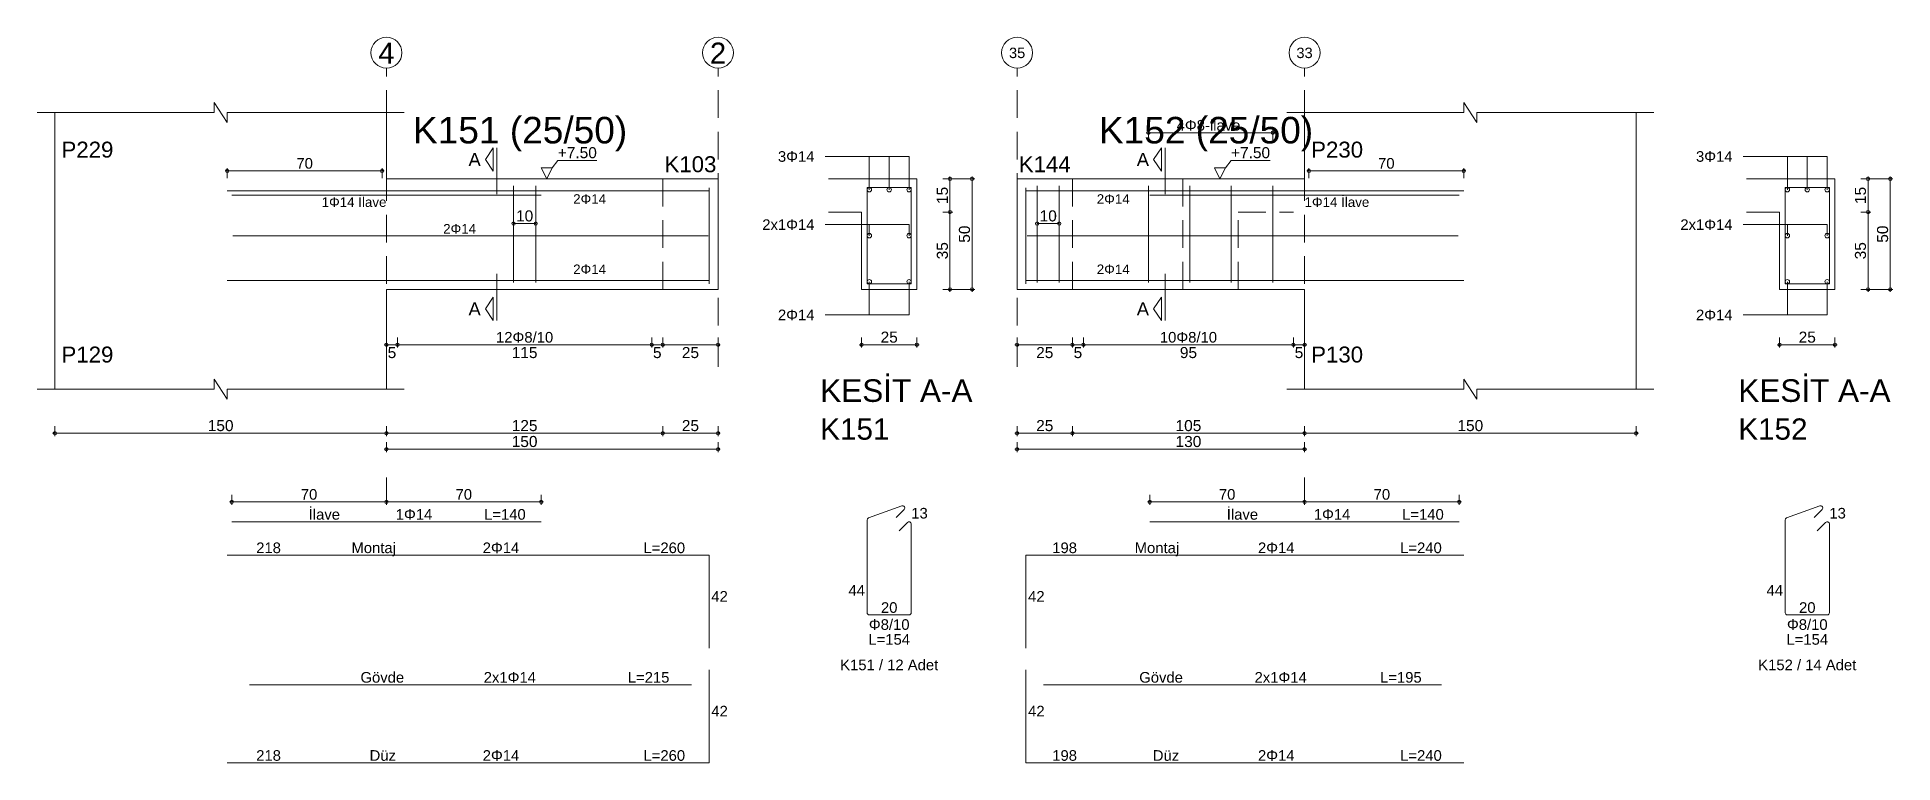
# Model space of a CAD drawing. Header units: millimetres. Extents: x 23801 to 80069, y 9628 to 14137.
# Drawn here: x 51322 to 52581, y 10253 to 10745 of the extents above; entities that cross this region are included whole.
import ezdxf

# ---------------------------------------------------------------- set-up
doc = ezdxf.new("R2010")
doc.units = ezdxf.units.MM
for name, pattern in [('DASHDOT2', [12.7, 6.35, -3.175, 0, -3.175]), ('DASHED4', [18.75, 12.5, -6.25]), ('HIDDEN2', [18.75, 12.5, -6.25])]:
    doc.linetypes.add(name, pattern=pattern)
doc.layers.add('aks', color=251, linetype='DASHDOT2', lineweight=35)
for name, color, linetype in [('Donatı Topl. Uzun. Yazısı', 7, 'Continuous'), ('Donatı Uz. Yazısı', 7, 'Continuous'), ('Donatı Yazısı', 7, 'Continuous'), ('Donatı Çizgisi', 7, 'Continuous'), ('Kiriş', 7, 'Continuous'), ('Standart', 7, 'Continuous'), ('Ölçülendirme', 7, 'Continuous')]:
    doc.layers.add(name, color=color, linetype=linetype)
doc.styles.add('arial_1_18', font='arial.ttf', dxfattribs={"height": 0.2})

# ---------------------------------------------------------------- blocks, each defined once
blk = doc.blocks.new('IDE475Entity7414')
at = {"layer": 'aks', "color": 30, "linetype": 'DASHED4', "lineweight": 5}
for points in [[(24120.65, 2016.8), (24120.65, 2151.8)], [(24270.65, 2016.8), (24270.65, 2151.8)], [(24120.65, 1955.8), (24120.65, 1966.8)]]:
    blk.add_lwpolyline(points, dxfattribs=at)
at = {"layer": 'aks', "color": 1, "linetype": 'Continuous', "lineweight": 5}
for centre in [(24120.65, 2158.8), (24270.65, 2158.8)]:
    blk.add_circle(centre, 7, dxfattribs=at)
at = {"layer": 'Donatı Çizgisi', "color": 5, "linetype": 'Continuous', "lineweight": 5}
for points in [[(24048.65, 2096.4), (24266.65, 2096.4)], [(24050.65, 2094.4), (24190.65, 2094.4)], [(24178.15, 2055), (24178.15, 2098.6)], [(24188.15, 2055), (24188.15, 2098.6)], [(24266.65, 2054.4), (24266.65, 2097.8)], [(24338.07, 2054.3), (24338.07, 2097.9)], [(24338.07, 2097.9), (24358.07, 2097.9)], [(24358.07, 2054.3), (24358.07, 2097.9)], [(24051.15, 2076.1), (24266.15, 2076.1)], [(24048.65, 2055.8), (24266.65, 2055.8)], [(24338.07, 2054.3), (24358.07, 2054.3)], [(24338.07, 1905.72), (24338.07, 1947.59)], [(24338.74, 1948.54), (24353.75, 1954.01)], [(24351.18, 1948.69), (24354.82, 1952.33)], [(24050.65, 1946.8), (24190.65, 1946.8)], [(24352.55, 1942.78), (24356.33, 1946.56)], [(24358.07, 1905.72), (24358.07, 1945.84)], [(24048.65, 1931.7), (24266.65, 1931.7)], [(24266.65, 1889.7), (24266.65, 1931.7)], [(24339.09, 1904.7), (24357.05, 1904.7)], [(24058.65, 1873.15), (24258.65, 1873.15)], [(24266.65, 1837.85), (24266.65, 1879.85)], [(24048.65, 1837.85), (24266.65, 1837.85)]]:
    blk.add_lwpolyline(points, dxfattribs=at)
for centre in [(24339.07, 2096.9), (24348.07, 2096.9), (24357.07, 2096.9), (24339.07, 2076.1), (24357.07, 2076.1), (24339.07, 2055.3), (24357.07, 2055.3)]:
    blk.add_circle(centre, 1, dxfattribs=at)
for centre, start, end in [((24339.09, 1947.59), 110, 180), ((24354.1, 1953.05), 315, 110), ((24357.05, 1945.84), 0, 135), ((24339.09, 1905.72), 180, 270), ((24357.05, 1905.72), 270, 0)]:
    blk.add_arc(centre, 1.02, start, end, dxfattribs=at)
at = {"layer": 'Kiriş', "color": 1, "linetype": 'Continuous', "lineweight": 5}
for points in [[(24042.65, 2131.8), (24042.65, 2136.3)], [(24048.65, 2127.3), (24042.65, 2136.3)], [(23962.65, 2131.8), (24042.65, 2131.8)], [(23970.65, 2006.8), (23970.65, 2131.8)], [(24048.65, 2127.3), (24048.65, 2131.8)], [(24048.65, 2131.8), (24128.65, 2131.8)], [(24120.65, 2101.8), (24120.65, 2131.8)], [(24120.65, 2101.8), (24270.65, 2101.8)], [(24270.65, 2051.8), (24270.65, 2101.8)], [(24320.57, 2101.8), (24360.57, 2101.8)], [(24360.57, 2051.8), (24360.57, 2101.8)], [(24320.57, 2086.8), (24335.57, 2086.8)], [(24335.57, 2051.8), (24335.57, 2086.8)], [(24120.65, 2051.8), (24270.65, 2051.8)], [(24120.65, 2006.8), (24120.65, 2051.8)], [(24335.57, 2051.8), (24360.57, 2051.8)], [(23962.65, 2006.8), (24042.65, 2006.8)], [(24048.65, 2002.3), (24042.65, 2011.3)], [(24042.65, 2006.8), (24042.65, 2011.3)], [(24048.65, 2006.8), (24128.65, 2006.8)], [(24048.65, 2002.3), (24048.65, 2006.8)]]:
    blk.add_lwpolyline(points, dxfattribs=at)
at = {"layer": 'Kiriş', "color": 1, "linetype": 'DASHED4', "lineweight": 5}
for points in [[(24245.65, 2051.8), (24245.65, 2101.8)], [(24270.65, 2051.8), (24270.65, 2101.8)]]:
    blk.add_lwpolyline(points, dxfattribs=at)
at = {"layer": 'Ölçülendirme', "color": 1, "linetype": 'Continuous', "lineweight": 5}
for points in [[(24165.4, 2110.55), (24168.9, 2115.8)], [(24168.9, 2105.3), (24168.9, 2115.8)], [(24170.65, 2094.8), (24170.65, 2115.8)], [(24168.9, 2105.3), (24165.4, 2110.55)], [(24195.65, 2106.8), (24198.15, 2110.13)], [(24198.15, 2110.13), (24215.83, 2110.13)], [(24319.07, 2111.9), (24357.07, 2111.9)], [(24339.07, 2096.9), (24339.07, 2111.9)], [(24348.07, 2096.9), (24348.07, 2111.9)], [(24357.07, 2096.9), (24357.07, 2111.9)], [(24047.65, 2105.4), (24119.65, 2105.4)], [(24048.65, 2102.15), (24048.65, 2106.65)], [(24118.65, 2102.15), (24118.65, 2106.65)], [(24193.15, 2101.8), (24190.65, 2106.8)], [(24190.65, 2106.8), (24195.65, 2106.8)], [(24195.65, 2106.8), (24193.15, 2101.8)], [(24193.15, 2101.8), (24193.15, 2101.8)], [(24372.32, 2101.8), (24386.82, 2101.8)], [(24375.57, 2050.8), (24375.57, 2102.8)], [(24385.57, 2050.8), (24385.57, 2102.8)], [(24372.32, 2086.8), (24376.82, 2086.8)], [(24178.15, 2081.6), (24188.15, 2081.6)], [(24319.07, 2081.1), (24357.07, 2081.1)], [(24339.07, 2076.1), (24339.07, 2081.1)], [(24357.07, 2076.1), (24357.07, 2081.1)], [(24170.65, 2037.8), (24170.65, 2058.8)], [(24165.4, 2043.05), (24168.9, 2048.3)], [(24168.9, 2037.8), (24168.9, 2048.3)], [(24339.07, 2040.3), (24339.07, 2055.3)], [(24357.07, 2040.3), (24357.07, 2055.3)], [(24372.32, 2051.8), (24386.82, 2051.8)], [(24168.9, 2037.8), (24165.4, 2043.05)], [(24319.07, 2040.3), (24357.07, 2040.3)], [(24119.65, 2026.8), (24271.65, 2026.8)], [(24120.65, 2025.55), (24120.65, 2030.05)], [(24125.65, 2025.55), (24125.65, 2030.05)], [(24240.65, 2025.55), (24240.65, 2030.05)], [(24245.65, 2025.55), (24245.65, 2030.05)], [(24270.65, 2025.55), (24270.65, 2030.05)], [(24334.57, 2026.8), (24361.57, 2026.8)], [(24335.57, 2025.55), (24335.57, 2030.05)], [(24360.57, 2025.55), (24360.57, 2030.05)], [(23970.65, 1985.55), (23970.65, 1990.05)], [(24120.65, 1985.55), (24120.65, 1990.05)], [(24245.65, 1985.55), (24245.65, 1990.05)], [(24270.65, 1985.55), (24270.65, 1990.05)], [(23969.65, 1986.8), (24271.65, 1986.8)], [(24120.65, 1978.35), (24120.65, 1982.85)], [(24270.65, 1978.35), (24270.65, 1982.85)], [(24119.65, 1979.6), (24271.65, 1979.6)], [(24050.65, 1954.55), (24050.65, 1959.05)], [(24120.65, 1954.55), (24120.65, 1959.05)], [(24120.65, 1954.55), (24120.65, 1959.05)], [(24190.65, 1954.55), (24190.65, 1959.05)], [(24049.65, 1955.8), (24121.65, 1955.8)], [(24119.65, 1955.8), (24191.65, 1955.8)]]:
    blk.add_lwpolyline(points, dxfattribs=at)
for centre in [(24048.65, 2105.4), (24118.65, 2105.4), (24375.57, 2101.8), (24385.57, 2101.8), (24178.15, 2081.6), (24188.15, 2081.6), (24375.57, 2086.8), (24375.57, 2051.8), (24385.57, 2051.8), (24120.65, 2026.8), (24125.65, 2026.8), (24125.65, 2026.8), (24240.65, 2026.8), (24240.65, 2026.8), (24245.65, 2026.8), (24245.65, 2026.8), (24270.65, 2026.8), (24335.57, 2026.8), (24360.57, 2026.8), (23970.65, 1986.8), (24120.65, 1986.8), (24120.65, 1986.8), (24245.65, 1986.8), (24245.65, 1986.8), (24270.65, 1986.8), (24120.65, 1979.6), (24270.65, 1979.6), (24050.65, 1955.8), (24120.65, 1955.8), (24120.65, 1955.8), (24190.65, 1955.8)]:
    blk.add_circle(centre, 0.75, dxfattribs=at)
at = {"layer": 'aks', "color": 1, "linetype": 'Continuous', "lineweight": 5, "style": 'arial_1_18'}
for s, p in [('4', (24116.98, 2153.92)), ('2', (24266.98, 2153.92))]:
    blk.add_text(s, height=9.45, dxfattribs=at).set_placement(p)
at = {"layer": 'Donatı Topl. Uzun. Yazısı', "color": 1, "linetype": 'Continuous', "lineweight": 5, "style": 'arial_1_18'}
for s, p in [('L=140', (24164.82, 1947.76)), ('L=260', (24236.92, 1932.66)), ('L=154', (24338.65, 1891.26)), ('L=215', (24229.82, 1874.11)), ('L=260', (24236.92, 1838.81))]:
    blk.add_text(s, height=4.8, dxfattribs=at).set_placement(p)
at = {"layer": 'Donatı Uz. Yazısı', "color": 1, "linetype": 'Continuous', "lineweight": 5, "style": 'arial_1_18'}
for s, p in [('13', (24358.07, 1948.3)), ('218', (24061.73, 1932.66)), ('42', (24267.61, 1910.7)), ('44', (24329.65, 1913.42)), ('20', (24344.34, 1905.66)), ('42', (24267.61, 1858.85)), ('218', (24061.73, 1838.81))]:
    blk.add_text(s, height=4.8, dxfattribs=at).set_placement(p)
at = {"layer": 'Donatı Yazısı', "color": 5, "linetype": 'Continuous', "lineweight": 5, "style": 'arial_1_18'}
for s, height, p in [('3Φ14', 4.8, (24297.74, 2109.5)), ('1Φ14 İlave', 4.32, (24091.34, 2089.12)), ('2x1Φ14', 4.8, (24290.65, 2078.7)), ('2Φ14', 4.8, (24297.74, 2037.9)), ('1Φ14', 4.8, (24124.85, 1947.76)), ('2Φ14', 4.8, (24164.19, 1932.66)), ('Φ8/10', 4.8, (24338.87, 1897.98)), ('K151 / 12 Adet', 4.8, (24325.89, 1879.74)), ('2x1Φ14', 4.8, (24164.65, 1874.11)), ('2Φ14', 4.8, (24164.19, 1838.81))]:
    blk.add_text(s, height=height, dxfattribs=at).set_placement(p)
for p in [(24205.11, 2090.52), (24146.31, 2077.06), (24205.11, 2058.76)]:
    blk.add_text('2Φ14', height=4.32, rotation=360, dxfattribs=at).set_placement(p)
at = {"layer": 'Donatı Yazısı', "color": 1, "linetype": 'Continuous', "lineweight": 5, "style": 'arial_1_18'}
for s, p in [('İlave', (24085.48, 1947.76)), ('Montaj', (24104.82, 1932.66)), ('Gövde', (24108.9, 1874.11)), ('Düz', (24113.03, 1838.81))]:
    blk.add_text(s, height=4.8, dxfattribs=at).set_placement(p)
at = {"layer": 'Kiriş', "color": 1, "linetype": 'Continuous', "lineweight": 5, "style": 'arial_1_18'}
for s, height, p in [('K151 (25/50)', 12, (24132.65, 2117.8)), ('P229', 7.2, (23973.65, 2111.4)), ('K103', 7.2, (24246.41, 2104.8)), ('P129', 7.2, (23973.65, 2018.8)), ('KESİT A-A', 10.2, (24316.87, 2001)), ('K151', 9.6, (24316.87, 1983.92))]:
    blk.add_text(s, height=height, dxfattribs=at).set_placement(p)
at = {"layer": 'Ölçülendirme', "color": 1, "linetype": 'Continuous', "lineweight": 5, "style": 'arial_1_18'}
for s, height, p in [('+7.50', 5, (24198.15, 2111.13)), ('70', 4.8, (24079.92, 2106.4)), ('A', 5.95, (24157.76, 2107.57)), ('A', 5.95, (24157.76, 2040.07)), ('25', 5, (24344.19, 2027.76)), ('5', 5, (24121.21, 2020.8)), ('115', 5, (24177.32, 2020.8)), ('5', 5, (24241.21, 2020.8)), ('25', 5, (24254.27, 2020.8)), ('150', 5, (24039.82, 1987.8)), ('125', 5, (24177.32, 1987.8)), ('25', 5, (24254.27, 1987.8)), ('150', 5, (24177.32, 1980.6))]:
    blk.add_text(s, height=height, dxfattribs=at).set_placement(p)
for s, rotation, p in [('15', 90, (24374.61, 2090.42)), ('10', 360, (24179.27, 2082.56)), ('50', 90, (24384.61, 2072.92)), ('35', 90, (24374.61, 2065.42))]:
    blk.add_text(s, height=5, rotation=rotation, dxfattribs=at).set_placement(p)
at = {"layer": 'Ölçülendirme', "color": 5, "linetype": 'Continuous', "lineweight": 5, "style": 'arial_1_18'}
for s, p in [('12Φ8/10', (24170.22, 2027.8)), ('70', (24081.92, 1956.8)), ('70', (24151.92, 1956.8))]:
    blk.add_text(s, height=4.8, dxfattribs=at).set_placement(p)
blk = doc.blocks.new('IDE475Entity7415')
at = {"layer": 'aks', "color": 30, "linetype": 'DASHED4', "lineweight": 5}
for points in [[(24405.94, 2016.8), (24405.94, 2151.8)], [(24535.94, 2016.8), (24535.94, 2151.8)], [(24535.94, 1955.8), (24535.94, 1966.8)]]:
    blk.add_lwpolyline(points, dxfattribs=at)
at = {"layer": 'aks', "color": 1, "linetype": 'Continuous', "lineweight": 5}
for centre in [(24405.94, 2158.8), (24535.94, 2158.8)]:
    blk.add_circle(centre, 7, dxfattribs=at)
at = {"layer": 'Donatı Çizgisi', "color": 5, "linetype": 'Continuous', "lineweight": 5}
for points in [[(24409.94, 2054.4), (24409.94, 2097.8)], [(24409.94, 2096.4), (24607.94, 2096.4)], [(24415, 2055), (24415, 2098.6)], [(24425, 2055), (24425, 2098.6)], [(24465.31, 2055), (24465.31, 2098.6)], [(24465.94, 2094.4), (24605.94, 2094.4)], [(24484.06, 2055), (24484.06, 2098.6)], [(24502.81, 2055), (24502.81, 2098.6)], [(24521.56, 2055), (24521.56, 2098.6)], [(24753.36, 2054.3), (24753.36, 2097.9)], [(24753.36, 2097.9), (24773.36, 2097.9)], [(24773.36, 2054.3), (24773.36, 2097.9)], [(24410.44, 2076.1), (24605.44, 2076.1)], [(24409.94, 2055.8), (24607.94, 2055.8)], [(24753.36, 2054.3), (24773.36, 2054.3)], [(24753.36, 1905.72), (24753.36, 1947.59)], [(24754.03, 1948.54), (24769.03, 1954.01)], [(24766.46, 1948.69), (24770.1, 1952.33)], [(24465.94, 1946.8), (24605.94, 1946.8)], [(24767.84, 1942.78), (24771.61, 1946.56)], [(24773.36, 1905.72), (24773.36, 1945.84)], [(24409.94, 1889.7), (24409.94, 1931.7)], [(24409.94, 1931.7), (24607.94, 1931.7)], [(24754.38, 1904.7), (24772.34, 1904.7)], [(24409.94, 1837.85), (24409.94, 1879.85)], [(24417.94, 1873.15), (24597.94, 1873.15)], [(24409.94, 1837.85), (24607.94, 1837.85)]]:
    blk.add_lwpolyline(points, dxfattribs=at)
for centre in [(24754.36, 2096.9), (24763.36, 2096.9), (24772.36, 2096.9), (24754.36, 2076.1), (24772.36, 2076.1), (24754.36, 2055.3), (24772.36, 2055.3)]:
    blk.add_circle(centre, 1, dxfattribs=at)
for centre, start, end in [((24754.38, 1947.59), 110, 180), ((24769.38, 1953.05), 315, 110), ((24772.34, 1945.84), 0, 135), ((24754.38, 1905.72), 180, 270), ((24772.34, 1905.72), 270, 0)]:
    blk.add_arc(centre, 1.02, start, end, dxfattribs=at)
at = {"layer": 'Kiriş', "color": 1, "linetype": 'Continuous', "lineweight": 5}
for points in [[(24607.94, 2131.8), (24607.94, 2136.3)], [(24613.94, 2127.3), (24607.94, 2136.3)], [(24527.94, 2131.8), (24607.94, 2131.8)], [(24535.94, 2101.8), (24535.94, 2131.8)], [(24613.94, 2127.3), (24613.94, 2131.8)], [(24613.94, 2131.8), (24693.94, 2131.8)], [(24685.94, 2006.8), (24685.94, 2131.8)], [(24405.94, 2051.8), (24405.94, 2101.8)], [(24405.94, 2101.8), (24535.94, 2101.8)], [(24735.86, 2101.8), (24775.86, 2101.8)], [(24775.86, 2051.8), (24775.86, 2101.8)], [(24735.86, 2086.8), (24750.86, 2086.8)], [(24750.86, 2051.8), (24750.86, 2086.8)], [(24405.94, 2051.8), (24535.94, 2051.8)], [(24535.94, 2006.8), (24535.94, 2051.8)], [(24750.86, 2051.8), (24775.86, 2051.8)], [(24527.94, 2006.8), (24607.94, 2006.8)], [(24613.94, 2002.3), (24607.94, 2011.3)], [(24607.94, 2006.8), (24607.94, 2011.3)], [(24613.94, 2006.8), (24693.94, 2006.8)], [(24613.94, 2002.3), (24613.94, 2006.8)]]:
    blk.add_lwpolyline(points, dxfattribs=at)
at = {"layer": 'Kiriş', "color": 1, "linetype": 'DASHED4', "lineweight": 5}
for points in [[(24405.94, 2051.8), (24405.94, 2101.8)], [(24430.94, 2051.8), (24430.94, 2101.8)]]:
    blk.add_lwpolyline(points, dxfattribs=at)
at = {"layer": 'Ölçülendirme', "color": 1, "linetype": 'Continuous', "lineweight": 5}
for points in [[(24465.31, 2119.35), (24465.31, 2123.85)], [(24521.56, 2119.35), (24521.56, 2123.85)], [(24464.31, 2122.6), (24522.56, 2122.6)], [(24467.69, 2110.55), (24471.19, 2115.8)], [(24471.19, 2105.3), (24471.19, 2115.8)], [(24472.94, 2094.8), (24472.94, 2115.8)], [(24471.19, 2105.3), (24467.69, 2110.55)], [(24500.19, 2106.8), (24502.69, 2110.13)], [(24502.69, 2110.13), (24520.36, 2110.13)], [(24734.36, 2111.9), (24772.36, 2111.9)], [(24754.36, 2096.9), (24754.36, 2111.9)], [(24763.36, 2096.9), (24763.36, 2111.9)], [(24772.36, 2096.9), (24772.36, 2111.9)], [(24497.69, 2101.8), (24495.19, 2106.8)], [(24495.19, 2106.8), (24500.19, 2106.8)], [(24500.19, 2106.8), (24497.69, 2101.8)], [(24497.69, 2101.8), (24497.69, 2101.8)], [(24536.94, 2105.4), (24608.94, 2105.4)], [(24537.94, 2102.15), (24537.94, 2106.65)], [(24607.94, 2102.15), (24607.94, 2106.65)], [(24787.61, 2101.8), (24802.11, 2101.8)], [(24790.86, 2050.8), (24790.86, 2102.8)], [(24800.86, 2050.8), (24800.86, 2102.8)], [(24787.61, 2086.8), (24792.11, 2086.8)], [(24415, 2081.6), (24425, 2081.6)], [(24734.36, 2081.1), (24772.36, 2081.1)], [(24754.36, 2076.1), (24754.36, 2081.1)], [(24772.36, 2076.1), (24772.36, 2081.1)], [(24472.94, 2037.8), (24472.94, 2058.8)], [(24467.69, 2043.05), (24471.19, 2048.3)], [(24471.19, 2037.8), (24471.19, 2048.3)], [(24754.36, 2040.3), (24754.36, 2055.3)], [(24772.36, 2040.3), (24772.36, 2055.3)], [(24787.61, 2051.8), (24802.11, 2051.8)], [(24471.19, 2037.8), (24467.69, 2043.05)], [(24734.36, 2040.3), (24772.36, 2040.3)], [(24404.94, 2026.8), (24536.94, 2026.8)], [(24405.94, 2025.55), (24405.94, 2030.05)], [(24430.94, 2025.55), (24430.94, 2030.05)], [(24435.94, 2025.55), (24435.94, 2030.05)], [(24530.94, 2025.55), (24530.94, 2030.05)], [(24535.94, 2025.55), (24535.94, 2030.05)], [(24749.86, 2026.8), (24776.86, 2026.8)], [(24750.86, 2025.55), (24750.86, 2030.05)], [(24775.86, 2025.55), (24775.86, 2030.05)], [(24405.94, 1985.55), (24405.94, 1990.05)], [(24430.94, 1985.55), (24430.94, 1990.05)], [(24535.94, 1985.55), (24535.94, 1990.05)], [(24685.94, 1985.55), (24685.94, 1990.05)], [(24404.94, 1986.8), (24686.94, 1986.8)], [(24405.94, 1978.35), (24405.94, 1982.85)], [(24535.94, 1978.35), (24535.94, 1982.85)], [(24404.94, 1979.6), (24536.94, 1979.6)], [(24465.94, 1954.55), (24465.94, 1959.05)], [(24535.94, 1954.55), (24535.94, 1959.05)], [(24535.94, 1954.55), (24535.94, 1959.05)], [(24605.94, 1954.55), (24605.94, 1959.05)], [(24464.94, 1955.8), (24536.94, 1955.8)], [(24534.94, 1955.8), (24606.94, 1955.8)]]:
    blk.add_lwpolyline(points, dxfattribs=at)
at = {"layer": 'Ölçülendirme', "color": 1, "linetype": 'HIDDEN2', "lineweight": 5}
for points in [[(24480.94, 2101.8), (24530.94, 2101.8)], [(24480.94, 2051.8), (24480.94, 2101.8)], [(24505.94, 2051.8), (24505.94, 2086.8)], [(24505.94, 2086.8), (24530.94, 2086.8)], [(24480.94, 2051.8), (24505.94, 2051.8)]]:
    blk.add_lwpolyline(points, dxfattribs=at)
at = {"layer": 'Ölçülendirme', "color": 1, "linetype": 'Continuous', "lineweight": 5}
for centre in [(24465.31, 2122.6), (24521.56, 2122.6), (24537.94, 2105.4), (24607.94, 2105.4), (24790.86, 2101.8), (24800.86, 2101.8), (24415, 2081.6), (24425, 2081.6), (24790.86, 2086.8), (24790.86, 2051.8), (24800.86, 2051.8), (24405.94, 2026.8), (24430.94, 2026.8), (24430.94, 2026.8), (24435.94, 2026.8), (24435.94, 2026.8), (24530.94, 2026.8), (24530.94, 2026.8), (24535.94, 2026.8), (24750.86, 2026.8), (24775.86, 2026.8), (24405.94, 1986.8), (24430.94, 1986.8), (24430.94, 1986.8), (24535.94, 1986.8), (24535.94, 1986.8), (24685.94, 1986.8), (24405.94, 1979.6), (24535.94, 1979.6), (24465.94, 1955.8), (24535.94, 1955.8), (24535.94, 1955.8), (24605.94, 1955.8)]:
    blk.add_circle(centre, 0.75, dxfattribs=at)
at = {"layer": 'aks', "color": 1, "linetype": 'Continuous', "lineweight": 5, "style": 'arial_1_18'}
for s, p in [('35', (24402.27, 2156.36)), ('33', (24532.27, 2156.36))]:
    blk.add_text(s, height=4.725, dxfattribs=at).set_placement(p)
at = {"layer": 'Donatı Topl. Uzun. Yazısı', "color": 1, "linetype": 'Continuous', "lineweight": 5, "style": 'arial_1_18'}
for s, p in [('L=140', (24580.1, 1947.76)), ('L=240', (24579.2, 1932.66)), ('L=154', (24753.94, 1891.26)), ('L=195', (24570.1, 1874.11)), ('L=240', (24579.2, 1838.81))]:
    blk.add_text(s, height=4.8, dxfattribs=at).set_placement(p)
at = {"layer": 'Donatı Uz. Yazısı', "color": 1, "linetype": 'Continuous', "lineweight": 5, "style": 'arial_1_18'}
for s, p in [('13', (24773.36, 1948.3)), ('198', (24421.82, 1932.66)), ('42', (24410.9, 1910.7)), ('44', (24744.94, 1913.42)), ('20', (24759.63, 1905.66)), ('42', (24410.9, 1858.85)), ('198', (24421.82, 1838.81))]:
    blk.add_text(s, height=4.8, dxfattribs=at).set_placement(p)
at = {"layer": 'Donatı Yazısı', "color": 5, "linetype": 'Continuous', "lineweight": 5, "style": 'arial_1_18'}
for s, height, p in [('3Φ14', 4.8, (24713.02, 2109.5)), ('1Φ14 İlave', 4.32, (24535.94, 2089.12)), ('2x1Φ14', 4.8, (24705.94, 2078.7)), ('2Φ14', 4.8, (24713.02, 2037.9)), ('1Φ14', 4.8, (24540.14, 1947.76)), ('2Φ14', 4.8, (24514.88, 1932.66)), ('Φ8/10', 4.8, (24754.16, 1897.98)), ('K152 / 14 Adet', 4.8, (24741.17, 1879.74)), ('2x1Φ14', 4.8, (24513.34, 1874.11)), ('2Φ14', 4.8, (24514.88, 1838.81))]:
    blk.add_text(s, height=height, dxfattribs=at).set_placement(p)
for p in [(24441.96, 2090.52), (24441.96, 2058.76)]:
    blk.add_text('2Φ14', height=4.32, rotation=360, dxfattribs=at).set_placement(p)
at = {"layer": 'Donatı Yazısı', "color": 1, "linetype": 'Continuous', "lineweight": 5, "style": 'arial_1_18'}
for s, p in [('İlave', (24500.77, 1947.76)), ('Montaj', (24459.11, 1932.66)), ('Gövde', (24461.18, 1874.11)), ('Düz', (24467.32, 1838.81))]:
    blk.add_text(s, height=4.8, dxfattribs=at).set_placement(p)
at = {"layer": 'Kiriş', "color": 1, "linetype": 'Continuous', "lineweight": 5, "style": 'arial_1_18'}
for s, height, p in [('K152 (25/50)', 12, (24442.94, 2117.8)), ('P230', 7.2, (24538.94, 2111.4)), ('K144', 7.2, (24406.69, 2104.8)), ('P130', 7.2, (24538.94, 2018.8)), ('KESİT A-A', 10.2, (24732.16, 2001)), ('K152', 9.6, (24732.16, 1983.92))]:
    blk.add_text(s, height=height, dxfattribs=at).set_placement(p)
at = {"layer": 'Ölçülendirme', "color": 5, "linetype": 'Continuous', "lineweight": 5, "style": 'arial_1_18'}
for s, p in [('4Φ8-ilave.', (24478.09, 2123.6)), ('10Φ8/10', (24470.51, 2027.8)), ('70', (24497.21, 1956.8)), ('70', (24567.21, 1956.8))]:
    blk.add_text(s, height=4.8, dxfattribs=at).set_placement(p)
at = {"layer": 'Ölçülendirme', "color": 1, "linetype": 'Continuous', "lineweight": 5, "style": 'arial_1_18'}
for s, height, p in [('+7.50', 5, (24502.69, 2111.13)), ('A', 5.95, (24460.05, 2107.57)), ('70', 4.8, (24569.21, 2106.4)), ('A', 5.95, (24460.05, 2040.07)), ('25', 5, (24759.47, 2027.76)), ('25', 5, (24414.55, 2020.8)), ('5', 5, (24431.5, 2020.8)), ('95', 5, (24479.55, 2020.8)), ('5', 5, (24531.5, 2020.8)), ('25', 5, (24414.55, 1987.8)), ('105', 5, (24477.61, 1987.8)), ('150', 5, (24605.11, 1987.8)), ('130', 5, (24477.61, 1980.6))]:
    blk.add_text(s, height=height, dxfattribs=at).set_placement(p)
for s, rotation, p in [('15', 90, (24789.9, 2090.42)), ('10', 360, (24416.12, 2082.56)), ('50', 90, (24799.9, 2072.92)), ('35', 90, (24789.9, 2065.42))]:
    blk.add_text(s, height=5, rotation=rotation, dxfattribs=at).set_placement(p)

msp = doc.modelspace()

# ---------------------------------------------------------------- block references
at = {"layer": 'Standart', "xscale": 1.5, "yscale": 1.5, "zscale": 1.5}
for name in ['IDE475Entity7414', 'IDE475Entity7415']:
    msp.add_blockref(name, (15377.9, 7496.5), dxfattribs=at)

doc.saveas('drawing.dxf')
